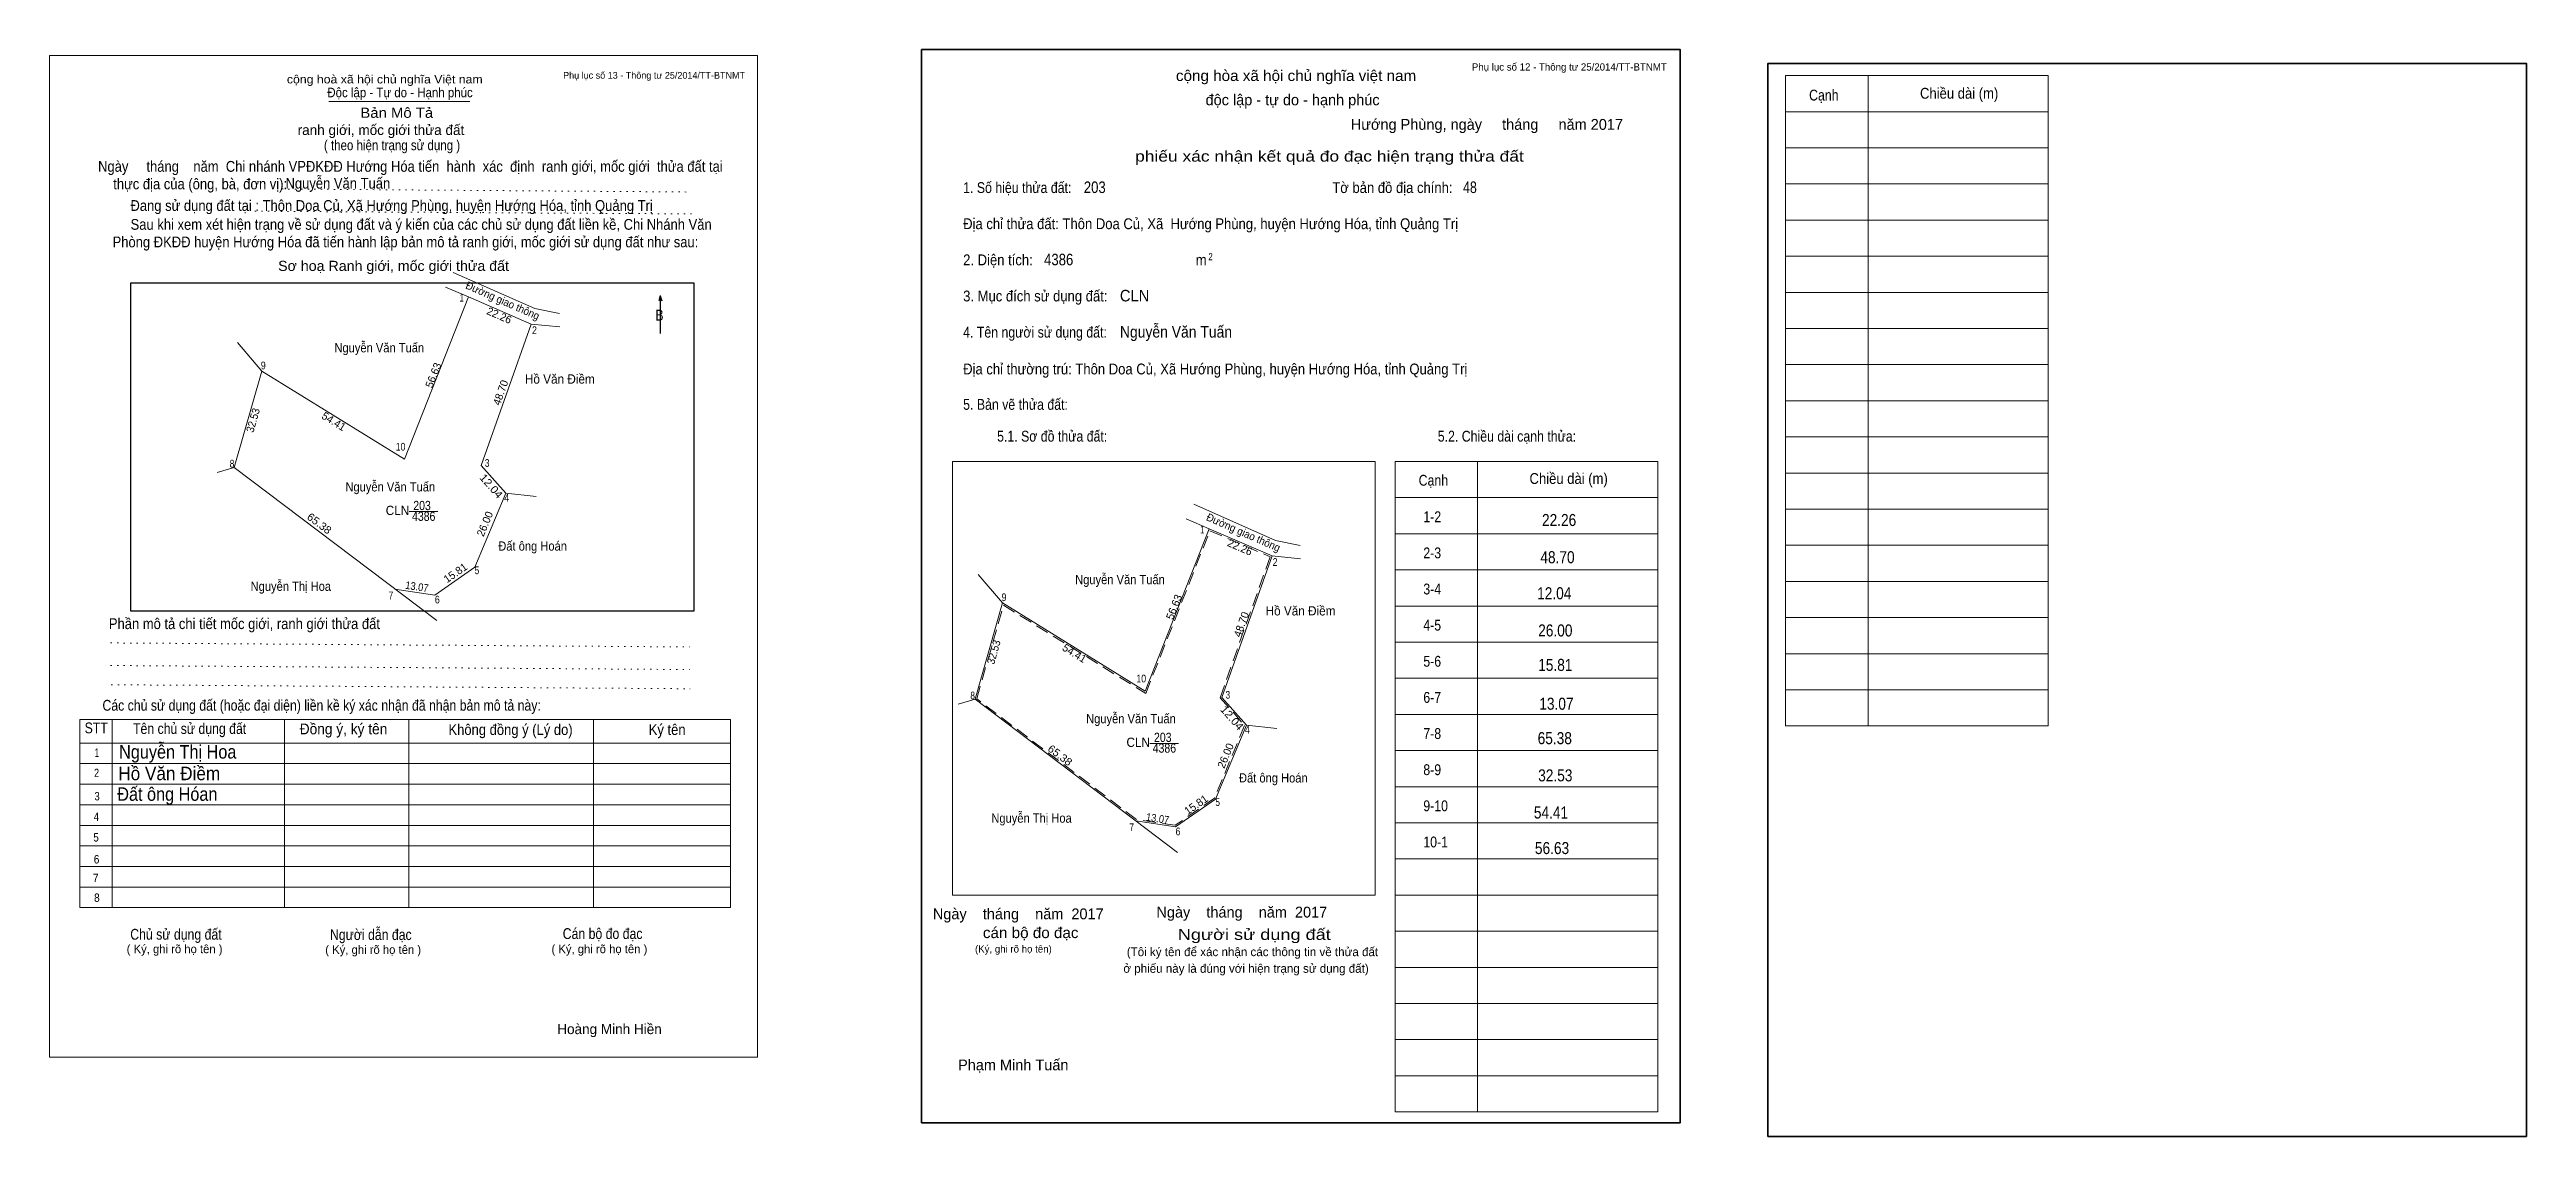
# Model space of a CAD drawing. Header units: metres. Extents: x 535942 to 537226, y 1849719 to 1849955.
# Drawn here: x 535942 to 536457, y 1849719 to 1849945 of the extents above; entities that cross this region are included whole.
import ezdxf
from ezdxf.enums import TextEntityAlignment as Align

# ---------------------------------------------------------------- set-up
doc = ezdxf.new("R2010")
doc.units = ezdxf.units.M
doc.header["$LTSCALE"] = 0.9
doc.linetypes.add('DOTTED', pattern=[1.5, 0.3, -1.2])
doc.linetypes.add('MEDIUM_DASHED', pattern=[4.5, 3, -1.5])
for name, color, linetype, lineweight in [('1', 7, 'MEDIUM_DASHED', 13), ('2', 7, 'Continuous', 13), ('62', 7, 'Continuous', 13), ('63', 7, 'Continuous', 13)]:
    doc.layers.add(name, color=color, linetype=linetype, lineweight=lineweight)
doc.layers.add('30', color=7, linetype='Continuous')
doc.layers.add('34', color=7, linetype='Continuous')

msp = doc.modelspace()

# ---------------------------------------------------------------- texts
at = {"layer": '2'}
for s, height, width, p in [('Nguyễn Văn Tuấn', 1.92, 0.9, (536010.945, 1849882.11)), ('Hồ Văn Điềm', 1.92, 0.95, (536048.435, 1849875.62)), ('Nguyễn Văn Tuấn', 1.92, 0.9, (536013.225, 1849853.24)), ('203', 1.92, 0.85, (536019.825, 1849849.36)), ('4386', 1.92, 0.85, (536020.17, 1849847.13)), ('Đất ông Hoán', 1.92, 0.9, (536042.78, 1849840.95)), ('Nguyễn Thị Hoa', 1.92, 0.9, (535992.58, 1849832.6)), ('Nguyễn Văn Tuấn', 1.92, 0.9, (536164.745, 1849833.99)), ('Hồ Văn Điềm', 1.92, 0.95, (536202.235, 1849827.5)), ('Nguyễn Văn Tuấn', 1.92, 0.9, (536167.025, 1849805.12)), ('Nguyễn Thị Hoa', 2.8, 0.9, (535969.1, 1849797.8)), ('4386', 1.92, 0.85, (536173.965, 1849799.01)), ('203', 1.92, 0.85, (536173.625, 1849801.24)), ('Hồ Văn Điềm', 2.8, 0.95, (535967.34, 1849793.31)), ('Đất ông Hoán', 1.92, 0.9, (536196.58, 1849792.83)), ('Đất ông Hóan', 2.8, 0.9, (535966.94, 1849789.03)), ('Nguyễn Thị Hoa', 1.92, 0.9, (536146.38, 1849784.48))]:
    msp.add_text(s, height=height, dxfattribs=dict(at, width=width)).set_placement(p, align=Align.CENTER)
at = {"layer": '2', "width": 0.95}
for p in [(536017.17, 1849848.34), (536170.97, 1849800.22)]:
    msp.add_text('CLN', height=1.92, dxfattribs=at).set_placement(p, align=Align.RIGHT)
at = {"layer": '30', "width": 0.85}
for s, p in [('1-2', (536227.73, 1849846.86)), ('2-3', (536227.73, 1849839.36)), ('3-4', (536227.73, 1849831.86)), ('4-5', (536227.73, 1849824.36)), ('5-6', (536227.73, 1849816.86)), ('6-7', (536227.73, 1849809.36)), ('7-8', (536227.73, 1849801.86)), ('8-9', (536227.73, 1849794.36)), ('9-10', (536227.73, 1849786.86)), ('10-1', (536227.73, 1849779.36))]:
    msp.add_text(s, height=2.25, dxfattribs=at).set_placement(p)
at = {"layer": '34'}
for s, height, width, p in [('Nguyễn Văn Tuấn', 2.24, 0.9, (535991.48, 1849916.09)), ('203', 2.4, 0.85, (536157.23, 1849915.18)), ('48', 2.4, 0.8, (536235.98, 1849915.18)), ('4386', 2.4, 0.85, (536148.98, 1849900.18)), ('CLN', 2.4, 0.95, (536164.73, 1849892.68)), ('Nguyễn Văn Tuấn', 2.4, 0.9, (536164.73, 1849885.18))]:
    msp.add_text(s, height=height, dxfattribs=dict(at, width=width)).set_placement(p)
at = {"layer": '62'}
for s, height, width, p in [('cộng hoà xã hội chủ nghĩa Việt nam', 1.732, 1.1, (535991.76, 1849937.93)), ('Độc lập - Tự do - Hạnh phúc', 1.979, 0.9, (536000.16, 1849935.06)), ('Bản Mô Tả', 2.1, 1.1, (536007.02, 1849930.79)), ('Ngày     tháng    năm  Chi nhánh VPĐKĐĐ Hướng Hóa tiến  hành  xác  định  ranh giới, mốc giới  thửa đất tại ', 2.24, 0.9, (535952.56, 1849919.59)), ('( theo hiện trạng sử dụng )', 2.1, 0.85, (535999.46, 1849924.07)), ('thực địa của (ông, bà, đơn vị): ', 2.24, 0.9, (535955.71, 1849915.95)), ('Đang sử dụng đất tại : Thôn Doa Củ, Xã Hướng Phùng, huyện Hướng Hóa, tỉnh Quảng Trị', 2.24, 0.9, (535959.28, 1849911.47)), ('Phòng ĐKĐĐ huyện Hướng Hóa đã tiến hành lập bản mô tả ranh giới, mốc giới sử dụng đất như sau:', 2.24, 0.9, (535955.57, 1849903.91)), ('     Sau khi xem xét hiện trạng về sử dụng đất và ý kiến của các chủ sử dụng đất liền kề, Chi Nhánh Văn ', 2.24, 0.9, (535955.57, 1849907.55)), ('Sơ hoạ Ranh giới, mốc giới thửa đất', 2.1, 1.05, (535989.94, 1849899.01)), ('B', 2.24, 0.85, (536068.27, 1849888.72)), ('Phần mô tả chi tiết mốc giới, ranh giới thửa đất ', 2.24, 0.9, (535954.8, 1849824.67)), ('Các chủ sử dụng đất (hoặc đại diện) liền kề ký xác nhận đã nhận bản mô tả này:', 2.24, 0.85, (535953.47, 1849807.73))]:
    msp.add_text(s, height=height, dxfattribs=dict(at, width=width)).set_placement(p)
msp.add_text('ranh giới, mốc giới thửa đất', height=2.1, dxfattribs=at).set_placement((535994, 1849927.22))
for s, height, width, p in [('STT', 2.24, 0.85, (535952.175, 1849803.04)), ('Tên chủ sử dụng đất', 2.24, 0.85, (535971.565, 1849802.9)), ('Đồng ý, ký tên', 2.24, 0.95, (536003.52, 1849802.83)), ('Không đồng ý (Lý do)', 2.24, 0.9, (536038.205, 1849802.69)), ('Ký tên', 2.24, 0.9, (536070.72, 1849802.69)), ('1', 1.75, 0.7, (535952.315, 1849798.14)), ('2', 1.75, 0.8, (535952.245, 1849793.94)), ('3', 1.75, 0.85, (535952.35, 1849789.11)), ('4', 1.75, 0.85, (535952.21, 1849784.84)), ('5', 1.75, 0.85, (535952.14, 1849780.57)), ('6', 1.75, 0.9, (535952.245, 1849776.02)), ('7', 1.75, 0.95, (535952.07, 1849772.17)), ('8', 1.75, 0.9, (535952.315, 1849768.04)), ('Chủ sử dụng đất', 2.24, 0.85, (535968.73, 1849760.2)), ('Người dẫn đạc', 2.24, 0.85, (536009.19, 1849760.13)), ('Cán bộ đo đạc', 2.24, 0.85, (536057.315, 1849760.34))]:
    msp.add_text(s, height=height, dxfattribs=dict(at, width=width)).set_placement(p, align=Align.CENTER)
for p in [(535968.45, 1849757.4), (536009.68, 1849757.26), (536056.65, 1849757.4)]:
    msp.add_text('( Ký, ghi rõ họ tên )', height=1.75, dxfattribs=at).set_placement(p, align=Align.CENTER)
at = {"layer": '63'}
for s, height, p in [('Phụ lục số 12 - Thông tư 25/2014/TT-BTNMT', 1.5, (536278.28, 1849940.6)), ('Phụ lục số 13 - Thông tư 25/2014/TT-BTNMT', 1.4, (536086.89, 1849938.91)), ('Ngày    tháng    năm  2017', 2.25, (536161.35, 1849764.43)), ('Ngày    tháng    năm  2017', 2.25, (536207.77, 1849764.8)), ('(Ký, ghi rõ họ tên)', 1.5, (536150.58, 1849757.53))]:
    msp.add_text(s, height=height, dxfattribs=at).set_placement(p, align=Align.RIGHT)
at = {"layer": '63', "width": 1.05}
msp.add_text('cộng hòa xã hội chủ nghĩa việt nam', height=2.25, dxfattribs=at).set_placement((536201.305, 1849938.43), align=Align.CENTER)
at = {"layer": '63'}
for s, height, width, p in [('Chiều dài (m)', 2.25, 0.9, (536330.86, 1849934.76)), ('Cạnh', 2.25, 0.85, (536307.83, 1849934.38)), ('1. Số hiệu thửa đất:', 2.25, 0.85, (536132.18, 1849915.18)), ('Tờ bản đồ địa chính:', 2.25, 0.9, (536208.83, 1849915.18)), ('Địa chỉ thửa đất: Thôn Doa Củ, Xã  Hướng Phùng, huyện Hướng Hóa, tỉnh Quảng Trị', 2.25, 0.9, (536132.18, 1849907.68)), ('2. Diện tích:', 2.25, 0.9, (536132.18, 1849900.18)), ('m', 2.25, 0.9, (536180.48, 1849900.18)), ('2', 1.5, 0.8, (536183.1, 1849901.23)), ('3. Mục đích sử dụng đất:', 2.25, 0.9, (536132.18, 1849892.68)), ('4. Tên người sử dụng đất:', 2.25, 0.85, (536132.18, 1849885.18)), ('Địa chỉ thường trú: Thôn Doa Củ, Xã Hướng Phùng, huyện Hướng Hóa, tỉnh Quảng Trị', 2.25, 0.9, (536132.18, 1849877.53)), ('5. Bản vẽ thửa đất:', 2.25, 0.85, (536132.18, 1849870.18)), ('5.1. Sơ đồ thửa đất:', 2.25, 0.85, (536139.23, 1849863.58)), ('5.2. Chiều dài cạnh thửa:', 2.25, 0.85, (536230.73, 1849863.58)), ('Cạnh', 2.25, 0.85, (536226.76, 1849854.43)), ('Chiều dài (m)', 2.25, 0.9, (536249.78, 1849854.8))]:
    msp.add_text(s, height=height, dxfattribs=dict(at, width=width)).set_placement(p)
for s, height, p in [('độc lập - tự do - hạnh phúc', 2.25, (536200.58, 1849933.4)), ('Hướng Phùng, ngày     tháng     năm 2017', 2.25, (536240.925, 1849928.3)), ('(Tôi ký tên để xác nhận các thông tin về thửa đất ', 1.8, (536192.585, 1849756.78)), ('ở phiếu này là đúng với hiện trạng sử dụng đất)', 1.8, (536190.925, 1849753.33)), ('Hoàng Minh Hiền', 2.1, (536058.75, 1849740.6)), ('Phạm Minh Tuấn', 2.25, (536142.585, 1849733.08))]:
    msp.add_text(s, height=height, dxfattribs=at).set_placement(p, align=Align.CENTER)
for s, height, width, p in [('phiếu xác nhận kết quả đo đạc hiện trạng thửa đất', 2.25, 1.2, (536248.59, 1849921.7)), (' 1', 1.6, 0.75, (536028.51, 1849892.66)), (' 2', 1.6, 0.85, (536043.67, 1849885.91)), (' 9', 1.6, 0.85, (535987.37, 1849878.59)), (' 10', 1.6, 0.85, (536016.38, 1849861.72)), (' 3', 1.6, 0.8, (536033.82, 1849858.35)), (' 8', 1.6, 0.8, (535980.84, 1849858.21)), (' 4', 1.6, 0.85, (536037.9, 1849851.11)), (' 1', 1.6, 0.75, (536182.3, 1849844.54)), ('22.26', 2.5, 0.85, (536259.48, 1849846.06)), (' 2', 1.6, 0.85, (536197.46, 1849837.79)), ('48.70', 2.5, 0.85, (536259.14, 1849838.34)), (' 5', 1.6, 0.8, (536031.7, 1849836.07)), (' 7', 1.6, 0.8, (536013.85, 1849830.87)), (' 6', 1.6, 0.85, (536023.5, 1849829.99)), (' 9', 1.6, 0.85, (536141.17, 1849830.47)), ('12.04', 2.5, 0.85, (536258.47, 1849830.85)), ('26.00', 2.5, 0.85, (536258.69, 1849823.14)), (' 10', 1.6, 0.85, (536170.17, 1849813.6)), ('15.81', 2.5, 0.85, (536258.69, 1849815.99)), (' 8', 1.6, 0.8, (536134.63, 1849810.09)), (' 3', 1.6, 0.8, (536187.61, 1849810.23)), ('13.07', 2.5, 0.85, (536258.92, 1849807.93)), (' 4', 1.6, 0.85, (536191.69, 1849802.99)), ('65.38', 2.5, 0.85, (536258.58, 1849800.78)), ('32.53', 2.5, 0.85, (536258.69, 1849793.06)), (' 5', 1.6, 0.8, (536185.5, 1849787.95)), (' 7', 1.6, 0.8, (536167.64, 1849782.75)), (' 6', 1.6, 0.85, (536177.29, 1849781.87)), ('54.41', 2.5, 0.85, (536257.79, 1849785.35)), ('56.63', 2.5, 0.85, (536258.01, 1849777.97)), ('cán bộ đo đạc', 2.25, 1.05, (536156.13, 1849760.53)), ('Người sử dụng đất', 2.25, 1.25, (536208.51, 1849760.16))]:
    msp.add_text(s, height=height, dxfattribs=dict(at, width=width)).set_placement(p, align=Align.RIGHT)
for s, rotation, width, p in [('Đường giao thông', 336.202, 0.95, (536036.2522, 1849892.1137)), ('32.53', 74.105, 0.95, (535985.4965, 1849867.8009)), ('12.04', 311.634, 1.1, (536033.5965, 1849853.8215)), ('65.38', 322.895, 1.05, (535998.0124, 1849845.9508)), ('Đường giao thông', 336.202, 0.95, (536190.0522, 1849843.9938)), ('13.07', 351.467, 0.9, (536018.6463, 1849832.692)), ('32.53', 74.105, 0.95, (536139.2965, 1849819.6809)), ('12.04', 311.634, 1.1, (536187.3965, 1849805.7015)), ('65.38', 322.895, 1.05, (536151.8174, 1849797.8271)), ('13.07', 351.467, 0.9, (536172.4463, 1849784.572))]:
    msp.add_text(s, height=1.6, rotation=rotation, dxfattribs=dict(at, width=width)).set_placement(p, align=Align.CENTER)
for s, rotation, p in [('22.26', 336.602, (536035.5373, 1849889.041)), ('56.63', 68.495, (536022.9122, 1849877.0768)), ('48.70', 70.445, (536036.8928, 1849873.4872)), ('54.41', 328.252, (536001.0841, 1849867.102)), ('26.00', 67.38, (536033.6118, 1849846.2023)), ('22.26', 336.602, (536189.3373, 1849840.921)), ('15.81', 34.695, (536027.2046, 1849835.6786)), ('56.63', 68.495, (536176.7122, 1849828.9568)), ('48.70', 70.445, (536190.6928, 1849825.3672)), ('54.41', 328.252, (536154.8841, 1849818.982)), ('26.00', 67.38, (536187.4118, 1849798.0823)), ('15.81', 34.695, (536181.0046, 1849787.5586))]:
    msp.add_text(s, height=1.6, rotation=rotation, dxfattribs=at).set_placement(p, align=Align.CENTER)

# ---------------------------------------------------------------- linework, layer by layer
at = {"layer": '1', "linetype": 'Continuous'}
msp.add_lwpolyline([(536089.48, 1849735.84), (536089.48, 1849943.74), (535942.48, 1849943.74), (535942.48, 1849735.84)], close=True, dxfattribs=at)
at = {"layer": '1'}
msp.add_lwpolyline([(536183.42, 1849845.09), (536195.91, 1849839.68), (536185.52, 1849810.42), (536190.63, 1849804.67), (536184.35, 1849789.58), (536176.21, 1849783.94), (536168.14, 1849785.15), (536135, 1849810.21), (536140.54, 1849829.63), (536170.11, 1849811.32)], close=True, dxfattribs=at)
at = {"layer": '2'}
for p, q in [((536043.24, 1849891.21), (536026.26, 1849898.7)), ((536048.35, 1849890.15), (536043.24, 1849891.21)), ((536042.51, 1849887.98), (536048.43, 1849887.39)), ((535977.31, 1849857.19), (535980.84, 1849858.21)), ((535980.84, 1849858.21), (536022.87, 1849826.43)), ((536197.04, 1849843.09), (536180.06, 1849850.58)), ((536017.12, 1849849.07), (536023.11, 1849849.07)), ((536196.31, 1849839.86), (536202.23, 1849839.27)), ((536202.15, 1849842.03), (536197.04, 1849843.09)), ((536131.11, 1849809.07), (536134.64, 1849810.09)), ((536134.64, 1849810.09), (536176.67, 1849778.31)), ((536170.92, 1849800.95), (536176.91, 1849800.95))]:
    msp.add_line(p, q, dxfattribs=at)
for points in [[(536029.44, 1849893.63), (536016.15, 1849859.91), (535986.55, 1849878.23)], [(536042.51, 1849887.98), (536029.44, 1849893.63), (536024.72, 1849895.67)], [(536042.51, 1849887.98), (536032.08, 1849858.61), (536037.2, 1849852.85), (536043.54, 1849852.18)], [(535980.84, 1849858.21), (535986.55, 1849878.23), (535981.5, 1849884.15)], [(536037.2, 1849852.85), (536030.8, 1849837.49), (536022.48, 1849831.73), (536014.21, 1849832.97)], [(536183.24, 1849845.51), (536169.95, 1849811.79), (536140.35, 1849830.11)], [(536196.31, 1849839.86), (536183.24, 1849845.51), (536178.52, 1849847.55)], [(536196.31, 1849839.86), (536185.88, 1849810.49), (536191, 1849804.73), (536197.34, 1849804.06)], [(536134.64, 1849810.09), (536140.35, 1849830.11), (536135.3, 1849836.03)], [(536191, 1849804.73), (536184.6, 1849789.37), (536176.28, 1849783.61), (536168.01, 1849784.85)]]:
    msp.add_lwpolyline(points, dxfattribs=at)
at = {"layer": '62'}
for p, q in [((536000.44, 1849934.15), (536029.77, 1849934.15)), ((535948.78, 1849805.91), (536083.88, 1849805.91)), ((535948.78, 1849766.85), (535948.78, 1849805.91)), ((535955.5, 1849766.85), (535955.5, 1849805.91)), ((535991.27, 1849766.85), (535991.27, 1849805.77)), ((536017.1, 1849766.85), (536017.1, 1849805.77)), ((536055.46, 1849766.85), (536055.46, 1849805.91)), ((536083.88, 1849766.85), (536083.88, 1849805.91)), ((535948.78, 1849801.01), (536083.88, 1849801.01)), ((535948.78, 1849796.74), (536083.88, 1849796.74)), ((535948.78, 1849792.47), (536083.88, 1849792.47)), ((535948.78, 1849788.2), (536083.88, 1849788.2)), ((535948.78, 1849783.93), (536083.88, 1849783.93)), ((535948.78, 1849779.66), (536083.88, 1849779.66)), ((535948.78, 1849775.39), (536083.88, 1849775.39)), ((535948.78, 1849771.12), (536083.88, 1849771.12)), ((535948.78, 1849766.85), (536083.88, 1849766.85))]:
    msp.add_line(p, q, dxfattribs=at)
at = {"layer": '62', "linetype": 'DOTTED'}
for p, q in [((535985.11, 1849911.4), (536075.76, 1849910.84)), ((535990.71, 1849916.02), (536075.13, 1849915.39)), ((535955.15, 1849821.8), (536075.34, 1849820.96)), ((535955.15, 1849817.11), (536075.34, 1849816.27)), ((535955.29, 1849813.12), (536075.48, 1849812.28))]:
    msp.add_line(p, q, dxfattribs=at)
at = {"layer": '62', "lineweight": 25}
for p, q in [((536069.25, 1849893.83), (536068.97, 1849892.78)), ((536069.25, 1849893.9), (536069.25, 1849885.99)), ((536069.25, 1849893.83), (536069.6, 1849892.78))]:
    msp.add_line(p, q, dxfattribs=at)
msp.add_lwpolyline([(535959.28, 1849828.45), (536076.32, 1849828.45), (536076.32, 1849896.49), (535959.28, 1849896.49)], close=True, dxfattribs=at)
at = {"layer": '63'}
for p, q in [((536302.96, 1849939.56), (536357.48, 1849939.56)), ((536302.96, 1849804.56), (536302.96, 1849939.56)), ((536320.06, 1849804.56), (536320.06, 1849939.56)), ((536357.48, 1849804.56), (536357.48, 1849939.56)), ((536302.96, 1849932.06), (536357.48, 1849932.06)), ((536302.96, 1849924.56), (536357.48, 1849924.56)), ((536302.96, 1849917.06), (536357.48, 1849917.06)), ((536302.96, 1849909.56), (536357.48, 1849909.56)), ((536302.96, 1849902.06), (536357.48, 1849902.06)), ((536302.96, 1849894.56), (536357.48, 1849894.56)), ((536302.96, 1849887.06), (536357.48, 1849887.06)), ((536302.96, 1849879.56), (536357.48, 1849879.56)), ((536302.96, 1849872.06), (536357.48, 1849872.06)), ((536302.96, 1849864.56), (536357.48, 1849864.56)), ((536130, 1849769.46), (536130, 1849859.46)), ((536130, 1849859.46), (536217.76, 1849859.46)), ((536217.76, 1849769.46), (536217.76, 1849859.46)), ((536221.88, 1849859.46), (536276.4, 1849859.46)), ((536221.88, 1849724.46), (536221.88, 1849859.46)), ((536238.98, 1849724.46), (536238.98, 1849859.46)), ((536276.4, 1849724.46), (536276.4, 1849859.46)), ((536302.96, 1849857.06), (536357.48, 1849857.06)), ((536221.88, 1849851.96), (536276.4, 1849851.96)), ((536302.96, 1849849.56), (536357.48, 1849849.56)), ((536221.88, 1849844.46), (536276.4, 1849844.46)), ((536302.96, 1849842.06), (536357.48, 1849842.06)), ((536221.88, 1849836.96), (536276.4, 1849836.96)), ((536302.96, 1849834.56), (536357.48, 1849834.56)), ((536221.88, 1849829.46), (536276.4, 1849829.46)), ((536302.96, 1849827.06), (536357.48, 1849827.06)), ((536221.88, 1849821.96), (536276.4, 1849821.96)), ((536302.96, 1849819.56), (536357.48, 1849819.56)), ((536221.88, 1849814.46), (536276.4, 1849814.46)), ((536302.96, 1849812.06), (536357.48, 1849812.06)), ((536221.88, 1849806.96), (536276.4, 1849806.96)), ((536302.96, 1849804.56), (536357.48, 1849804.56)), ((536221.88, 1849799.46), (536276.4, 1849799.46)), ((536221.88, 1849791.96), (536276.4, 1849791.96)), ((536221.88, 1849784.46), (536276.4, 1849784.46)), ((536221.88, 1849776.96), (536276.4, 1849776.96)), ((536130, 1849769.46), (536217.76, 1849769.46)), ((536221.88, 1849769.46), (536276.4, 1849769.46)), ((536221.88, 1849761.96), (536276.4, 1849761.96)), ((536221.88, 1849754.46), (536276.4, 1849754.46)), ((536221.88, 1849746.96), (536276.4, 1849746.96)), ((536221.88, 1849739.46), (536276.4, 1849739.46)), ((536221.88, 1849731.96), (536276.4, 1849731.96)), ((536221.88, 1849724.46), (536276.4, 1849724.46))]:
    msp.add_line(p, q, dxfattribs=at)
at = {"layer": '63', "lineweight": 35}
for points in [[(536123.56, 1849722.2), (536123.56, 1849944.96), (536281.06, 1849944.96), (536281.06, 1849722.2)], [(536299.28, 1849719.36), (536299.28, 1849942.1), (536456.78, 1849942.1), (536456.78, 1849719.36)]]:
    msp.add_lwpolyline(points, close=True, dxfattribs=at)

msp.set_redraw_order([(e.dxf.handle, doc.entitydb.next_handle()) for e in msp.query("TEXT MTEXT ATTDEF DIMENSION ARC_DIMENSION")])  # texts and dimensions are drawn at this point

doc.saveas('drawing.dxf')
